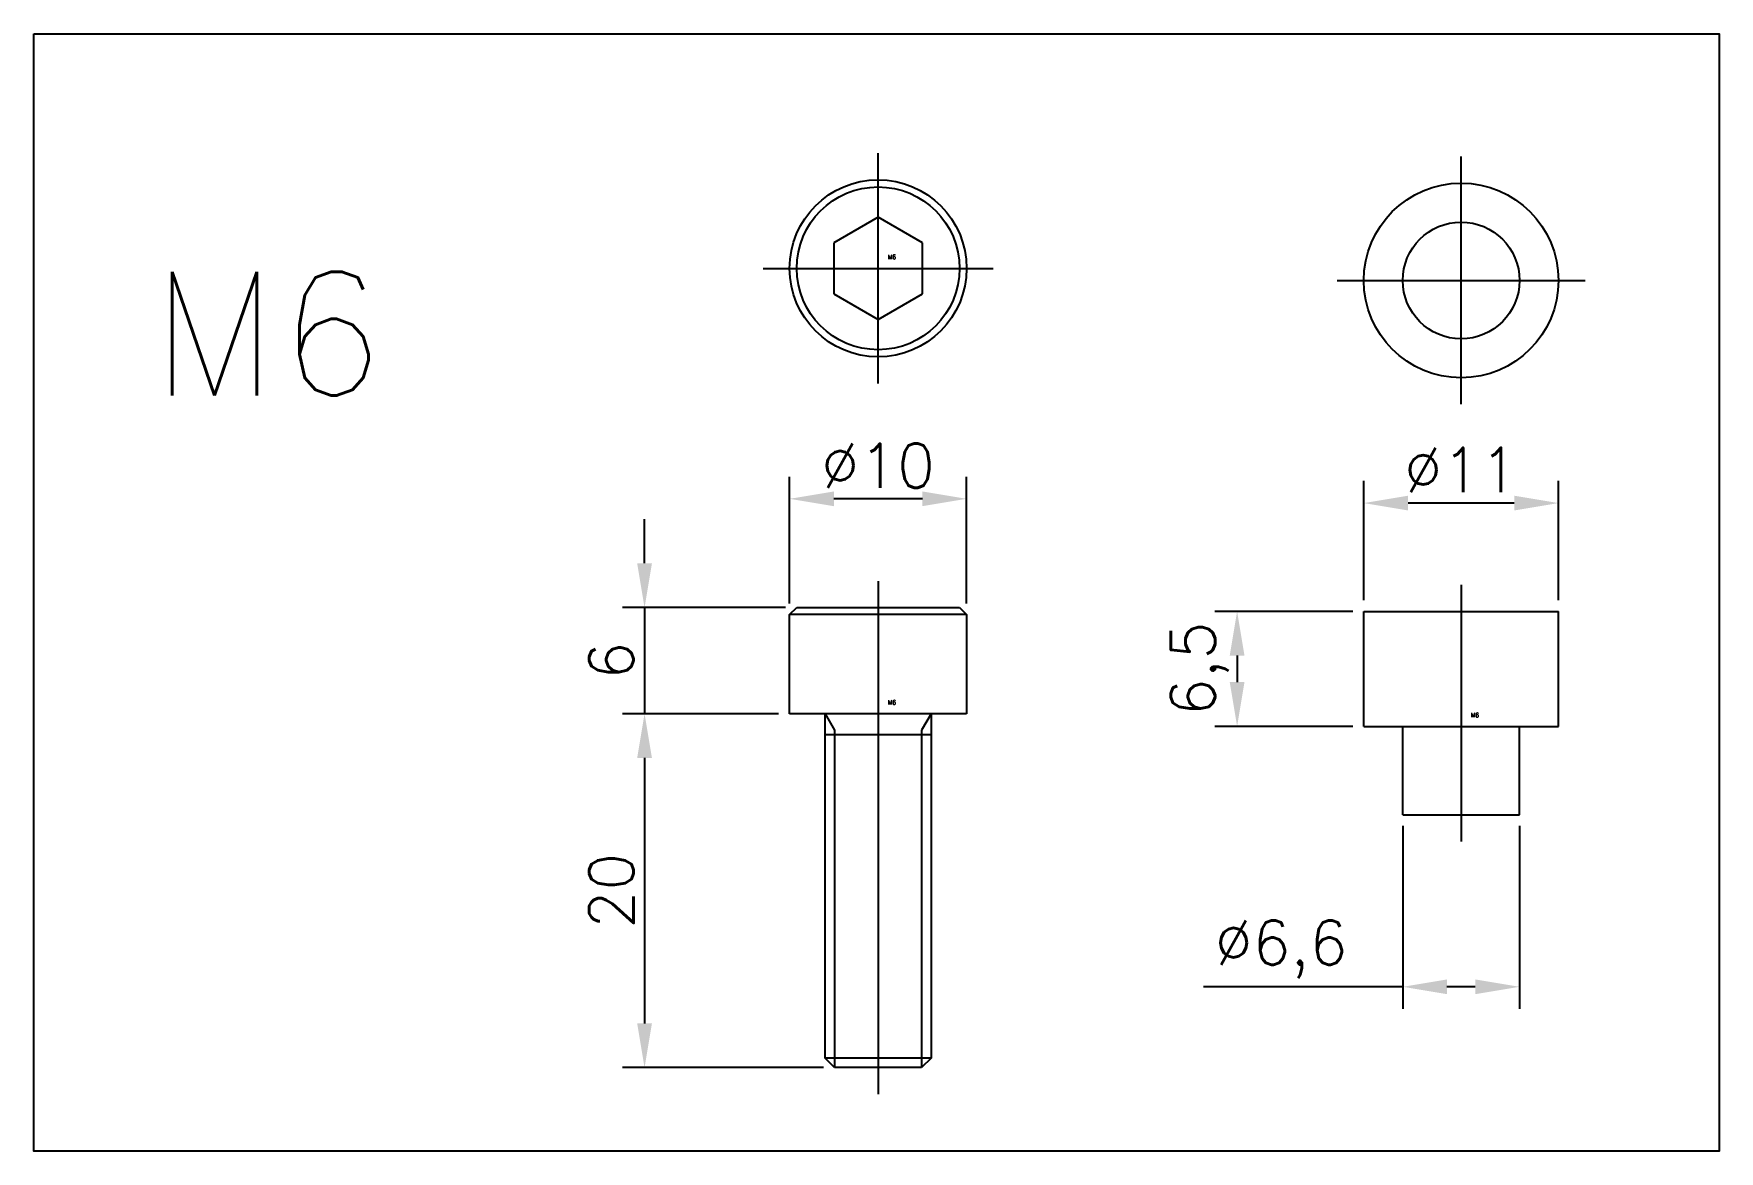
# Model space of a CAD drawing. Header units: millimetres. Extents: x 5766 to 6073, y 5599 to 5676.
# Drawn here: x 5978 to 6073.2, y 5612.9 to 5676.1 of the extents above; entities that cross this region are included whole.
import ezdxf

# ---------------------------------------------------------------- set-up
doc = ezdxf.new("R2010")
doc.units = ezdxf.units.MM
doc.linetypes.add('CENTER', pattern=[50.8, 31.75, -6.35, 6.35, -6.35])
doc.linetypes.add('HIDDEN', pattern=[9.525, 6.35, -3.175])
doc.layers.add('1', color=220, linetype='CENTER')
doc.layers.add('3', color=223, linetype='HIDDEN')
doc.styles.get("Standard").update_dxf_attribs({"font": 'romans.shx', "bigfont": 'whgtxt.shx'})
doc.dimstyles.new('ISO-25', dxfattribs={"dimtxt": 2.5, "dimasz": 2.5, "dimexe": 1.25, "dimexo": 0.625, "dimtad": 1, "dimtxsty": 'Standard', "dimcen": 2.5, "dimadec": 0, "dimazin": 0, "dimtfac": 1, "dimtmove": 0, "dimatfit": 3, "dimfxl": 1, "dimarcsym": 0})

msp = doc.modelspace()

# ---------------------------------------------------------------- texts
msp.add_text('M6', height=7).set_placement((5984.584, 5655.627))
at = {"layer": '3'}
for p in [(6026.229, 5663.335), (6026.229, 5638.166), (6059.17, 5637.452)]:
    msp.add_text('M6', height=0.25, dxfattribs=at).set_placement(p)

# ---------------------------------------------------------------- blocks, each defined once
blk = doc.blocks.new('*D73')
at = {"color": 0, "lineweight": -2, "transparency": 16777216}
for p, q in [((6053.126, 5644.061), (6053.126, 5650.803)), ((6064.126, 5644.061), (6064.126, 5650.803)), ((6061.626, 5649.553), (6055.626, 5649.553))]:
    blk.add_line(p, q, dxfattribs=at)
at = {"color": 0, "transparency": 16777216}
for points in [[(6055.626, 5649.969), (6055.626, 5649.136), (6053.126, 5649.553)], [(6061.626, 5649.969), (6061.626, 5649.136), (6064.126, 5649.553)]]:
    blk.add_solid(points, dxfattribs=at)
at = {"layer": 'Defpoints', "color": 0, "transparency": 16777216}
for p in [(6053.126, 5649.553), (6053.126, 5643.436), (6064.126, 5643.436)]:
    blk.add_point(p, dxfattribs=at)
at = {"color": 0, "transparency": 16777216, "insert": (6058.626, 5651.428), "char_height": 2.5, "attachment_point": 5}
blk.add_mtext('%%c11', dxfattribs=at)
blk = doc.blocks.new('*D74')
at = {"color": 0, "lineweight": -2, "transparency": 16777216}
for p, q in [((6055.326, 5631.311), (6055.326, 5620.968)), ((6061.926, 5631.311), (6061.926, 5620.968)), ((6055.326, 5622.218), (6044.076, 5622.218)), ((6059.426, 5622.218), (6057.826, 5622.218))]:
    blk.add_line(p, q, dxfattribs=at)
at = {"color": 0, "transparency": 16777216}
for points in [[(6057.826, 5622.635), (6057.826, 5621.801), (6055.326, 5622.218)], [(6059.426, 5622.635), (6059.426, 5621.801), (6061.926, 5622.218)]]:
    blk.add_solid(points, dxfattribs=at)
at = {"layer": 'Defpoints', "color": 0, "transparency": 16777216}
for p in [(6055.326, 5631.936), (6061.926, 5631.936), (6061.926, 5622.218)]:
    blk.add_point(p, dxfattribs=at)
at = {"color": 0, "transparency": 16777216, "insert": (6048.451, 5624.331), "char_height": 2.5, "attachment_point": 5}
blk.add_mtext('%%c6,6', dxfattribs=at)
blk = doc.blocks.new('*D75')
at = {"color": 0, "lineweight": -2, "transparency": 16777216}
for p, q in [((6052.501, 5643.436), (6044.718, 5643.436)), ((6045.968, 5640.936), (6045.968, 5639.436)), ((6052.501, 5636.936), (6044.718, 5636.936))]:
    blk.add_line(p, q, dxfattribs=at)
at = {"color": 0, "transparency": 16777216}
for points in [[(6045.551, 5640.936), (6046.385, 5640.936), (6045.968, 5643.436)], [(6045.551, 5639.436), (6046.385, 5639.436), (6045.968, 5636.936)]]:
    blk.add_solid(points, dxfattribs=at)
at = {"layer": 'Defpoints', "color": 0, "transparency": 16777216}
for p in [(6053.126, 5643.436), (6045.968, 5636.936), (6053.126, 5636.936)]:
    blk.add_point(p, dxfattribs=at)
at = {"color": 0, "transparency": 16777216, "insert": (6043.855, 5640.186), "char_height": 2.5, "attachment_point": 5, "rotation": 90}
blk.add_mtext('6,5', dxfattribs=at)
blk = doc.blocks.new('*D76')
at = {"color": 0, "lineweight": -2, "transparency": 16777216}
for p, q in [((6020.684, 5643.875), (6020.684, 5651.045)), ((6030.684, 5643.875), (6030.684, 5651.045)), ((6028.184, 5649.795), (6023.184, 5649.795))]:
    blk.add_line(p, q, dxfattribs=at)
at = {"color": 0, "transparency": 16777216}
for points in [[(6023.184, 5650.211), (6023.184, 5649.378), (6020.684, 5649.795)], [(6028.184, 5650.211), (6028.184, 5649.378), (6030.684, 5649.795)]]:
    blk.add_solid(points, dxfattribs=at)
at = {"layer": 'Defpoints', "color": 0, "transparency": 16777216}
for p in [(6020.684, 5649.795), (6020.684, 5643.25), (6030.684, 5643.25)]:
    blk.add_point(p, dxfattribs=at)
at = {"color": 0, "transparency": 16777216, "insert": (6025.684, 5651.67), "char_height": 2.5, "attachment_point": 5}
blk.add_mtext('%%c10', dxfattribs=at)
blk = doc.blocks.new('*D77')
at = {"color": 0, "lineweight": -2, "transparency": 16777216}
for p, q in [((6012.486, 5646.15), (6012.486, 5648.65)), ((6020.459, 5643.65), (6011.236, 5643.65)), ((6012.486, 5643.65), (6012.486, 5637.65)), ((6020.059, 5637.65), (6011.236, 5637.65)), ((6012.486, 5635.15), (6012.486, 5632.65))]:
    blk.add_line(p, q, dxfattribs=at)
at = {"color": 0, "transparency": 16777216}
for points in [[(6012.069, 5646.15), (6012.903, 5646.15), (6012.486, 5643.65)], [(6012.069, 5635.15), (6012.903, 5635.15), (6012.486, 5637.65)]]:
    blk.add_solid(points, dxfattribs=at)
at = {"layer": 'Defpoints', "color": 0, "transparency": 16777216}
for p in [(6021.084, 5643.65), (6012.486, 5637.65), (6020.684, 5637.65)]:
    blk.add_point(p, dxfattribs=at)
at = {"color": 0, "transparency": 16777216, "insert": (6010.611, 5640.65), "char_height": 2.5, "attachment_point": 5, "rotation": 90}
blk.add_mtext('6', dxfattribs=at)
blk = doc.blocks.new('*D78')
at = {"color": 0, "lineweight": -2, "transparency": 16777216}
for p, q in [((6020.059, 5637.65), (6011.236, 5637.65)), ((6012.486, 5635.15), (6012.486, 5620.15)), ((6022.601, 5617.65), (6011.236, 5617.65))]:
    blk.add_line(p, q, dxfattribs=at)
at = {"color": 0, "transparency": 16777216}
for points in [[(6012.069, 5635.15), (6012.903, 5635.15), (6012.486, 5637.65)], [(6012.069, 5620.15), (6012.903, 5620.15), (6012.486, 5617.65)]]:
    blk.add_solid(points, dxfattribs=at)
at = {"layer": 'Defpoints', "color": 0, "transparency": 16777216}
for p in [(6020.684, 5637.65), (6012.486, 5617.65), (6023.226, 5617.65)]:
    blk.add_point(p, dxfattribs=at)
at = {"color": 0, "transparency": 16777216, "insert": (6010.611, 5627.65), "char_height": 2.5, "attachment_point": 5, "rotation": 90}
blk.add_mtext('20', dxfattribs=at)

# ---------------------------------------------------------------- dimensions: what is measured, and where the dimension line sits
for base, p1, p2, picture, middle in [((6020.684, 5649.795), (6030.684, 5643.25), (6020.684, 5643.25), '*D76', (6025.684, 5651.67)), ((6053.126, 5649.553), (6064.126, 5643.436), (6053.126, 5643.436), '*D73', (6058.626, 5651.428))]:
    dim = msp.add_linear_dim(base=base, p1=p1, p2=p2, dimstyle='ISO-25', override={"dimpost": '%%c<>'})
    dim.commit()
    dim.dimension.update_dxf_attribs({"geometry": picture, "text_midpoint": middle})
for base, p1, p2, picture, middle in [((6012.486, 5637.65), (6021.084, 5643.65), (6020.684, 5637.65), '*D77', (6010.611, 5640.65)), ((6045.968, 5636.936), (6053.126, 5643.436), (6053.126, 5636.936), '*D75', (6043.855, 5640.186)), ((6012.486, 5617.65), (6020.684, 5637.65), (6023.226, 5617.65), '*D78', (6010.611, 5627.65))]:
    dim = msp.add_linear_dim(base=base, p1=p1, p2=p2, angle=90, dimstyle='ISO-25')
    dim.commit()
    dim.dimension.update_dxf_attribs({"geometry": picture, "text_midpoint": middle})
dim = msp.add_linear_dim(base=(6061.926, 5622.218), p1=(6055.326, 5631.936), p2=(6061.926, 5631.936), dimstyle='ISO-25', override={"dimpost": '%%c<>'})
dim.commit()
dim.dimension.update_dxf_attribs({"geometry": '*D74', "text_midpoint": (6048.451, 5622.218), "dimtype": 160})

# ---------------------------------------------------------------- linework, layer by layer
for p, q in [((6025.684, 5665.704), (6023.184, 5664.264)), ((6028.184, 5664.264), (6025.684, 5665.704)), ((6023.184, 5664.264), (6023.184, 5661.374)), ((6028.184, 5661.374), (6028.184, 5664.264)), ((6023.184, 5661.374), (6025.684, 5659.934)), ((6025.684, 5659.934), (6028.184, 5661.374)), ((6020.684, 5643.25), (6021.084, 5643.65)), ((6030.684, 5643.25), (6020.684, 5643.25)), ((6020.684, 5637.65), (6020.684, 5643.25)), ((6021.084, 5643.65), (6030.284, 5643.65)), ((6030.284, 5643.65), (6030.684, 5643.25)), ((6030.684, 5643.25), (6030.684, 5637.65)), ((6030.684, 5637.65), (6020.684, 5637.65)), ((6022.684, 5618.191), (6022.684, 5637.65)), ((6028.684, 5637.65), (6028.684, 5618.191)), ((6028.684, 5636.462), (6022.684, 5636.462)), ((6023.226, 5617.65), (6022.684, 5618.191)), ((6028.684, 5618.191), (6022.684, 5618.191)), ((6028.143, 5617.65), (6023.226, 5617.65)), ((6028.684, 5618.191), (6028.143, 5617.65))]:
    msp.add_line(p, q)
at = {"color": 4}
for p, q in [((6053.126, 5643.436), (6064.126, 5643.436)), ((6053.126, 5636.936), (6053.126, 5643.436)), ((6064.126, 5636.936), (6064.126, 5643.436)), ((6053.126, 5636.936), (6064.126, 5636.936)), ((6055.326, 5631.936), (6055.326, 5636.936)), ((6061.926, 5631.936), (6061.926, 5636.936)), ((6055.326, 5631.936), (6061.926, 5631.936))]:
    msp.add_line(p, q, dxfattribs=at)
msp.add_lwpolyline([(5977.97, 5676.078), (6073.213, 5676.078), (6073.213, 5612.923), (5977.97, 5612.923)], close=True)
for radius in [5, 4.6]:
    msp.add_circle((6025.684, 5662.819), radius)
for radius in [5.5, 3.3]:
    msp.add_circle((6058.626, 5662.134), radius, dxfattribs=at)
at = {"layer": '1', "ltscale": 4}
for p, q in [((6025.684, 5656.319), (6025.684, 5669.319)), ((6058.626, 5655.134), (6058.626, 5669.134)), ((6019.184, 5662.819), (6032.184, 5662.819)), ((6051.626, 5662.134), (6065.626, 5662.134)), ((6025.684, 5645.15), (6025.684, 5616.15)), ((6058.626, 5644.936), (6058.626, 5630.436))]:
    msp.add_line(p, q, dxfattribs=at)
at = {"layer": '1', "linetype": 'ByBlock'}
for p, q in [((6022.684, 5637.65), (6023.226, 5636.712)), ((6028.684, 5637.65), (6028.143, 5636.712)), ((6023.226, 5636.712), (6023.226, 5617.65)), ((6028.143, 5636.712), (6028.143, 5617.65))]:
    msp.add_line(p, q, dxfattribs=at)

msp.set_redraw_order([(e.dxf.handle, doc.entitydb.next_handle()) for e in msp.query("TEXT MTEXT ATTDEF DIMENSION ARC_DIMENSION")])  # texts and dimensions are drawn at this point

doc.saveas('drawing.dxf')
